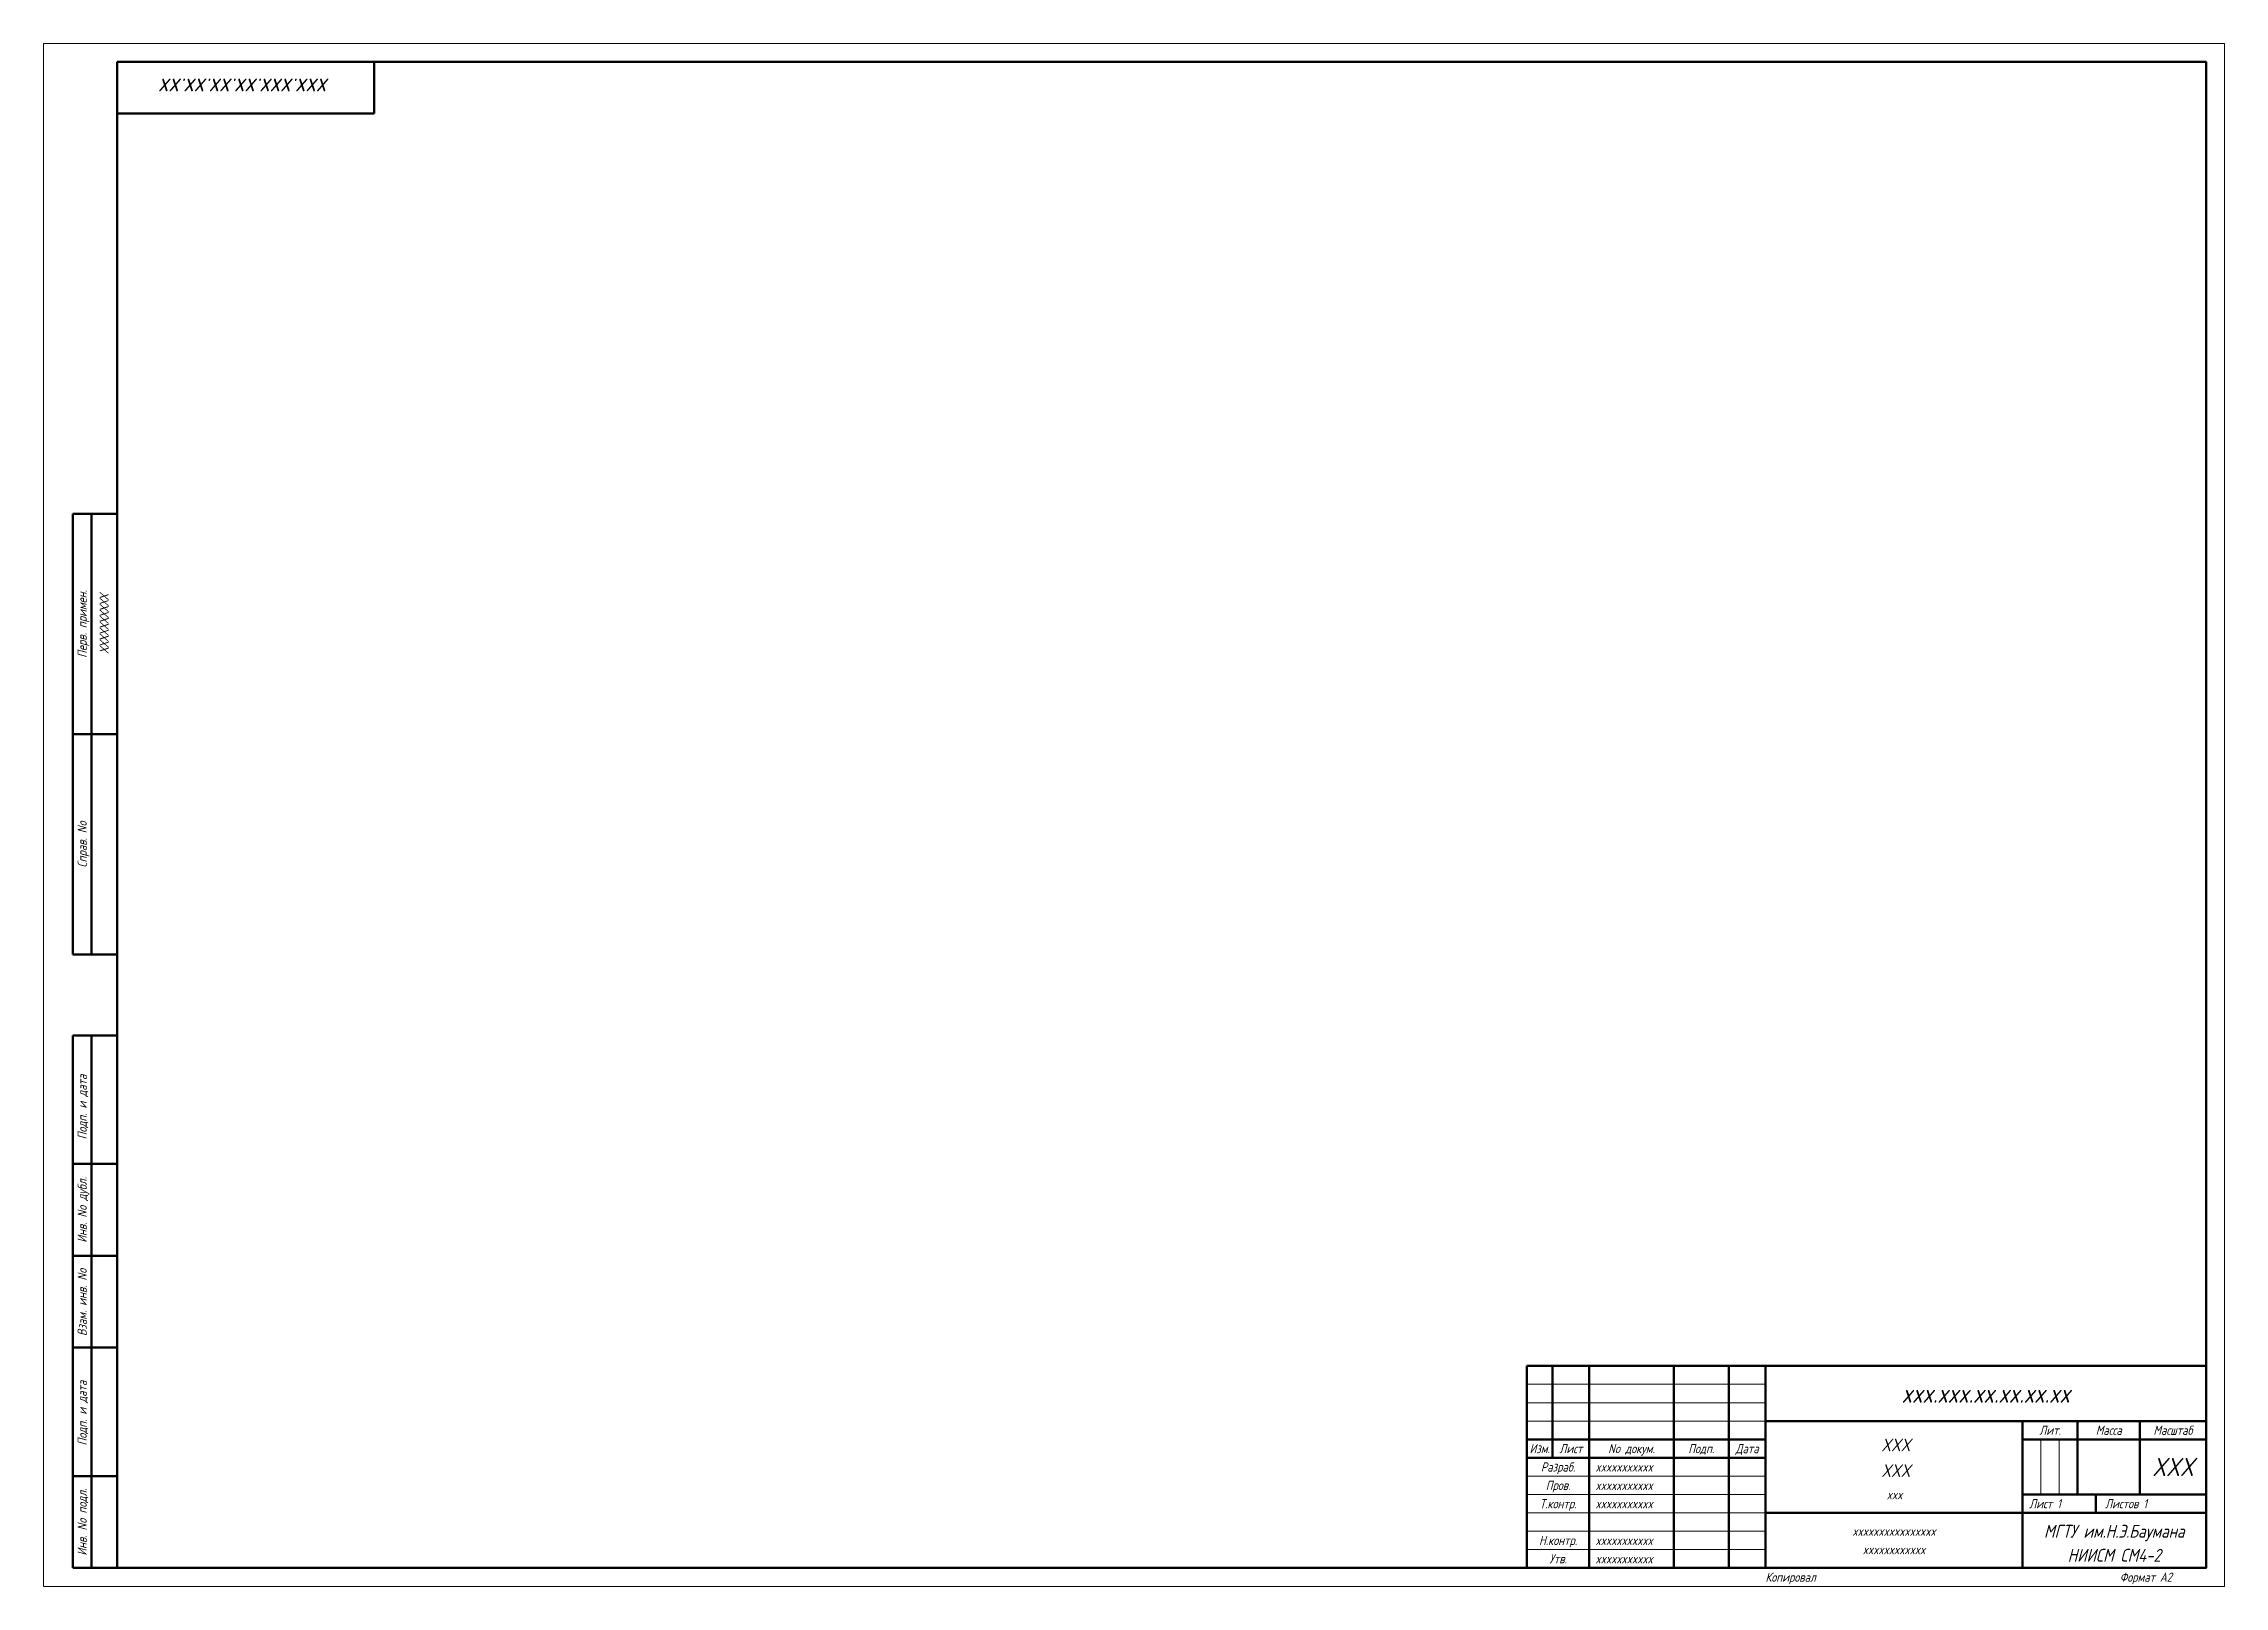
# Model space of a CAD drawing. Header units: millimetres. Extents: x 108 to 2419, y -459 to 1780.
# Drawn here: x 1195 to 1789, y -38 to 382 of the extents above; entities that cross this region are included whole.
import ezdxf
from ezdxf.enums import TextEntityAlignment as Align

# ---------------------------------------------------------------- set-up
doc = ezdxf.new("R2010")
doc.units = ezdxf.units.MM
for name, color, linetype, lineweight in [('OSN25', 2, 'Continuous', 20), ('OSN50', 3, 'Continuous', 50), ('TEXT', 1, 'Continuous', 30)]:
    doc.layers.add(name, color=color, linetype=linetype, lineweight=lineweight)
doc.styles.add('E', font='simplex.shx', dxfattribs={"width": 0.8, "oblique": 15})

msp = doc.modelspace()

# ---------------------------------------------------------------- texts
at = {"layer": 'TEXT', "style": 'E', "oblique": 15, "width": 0.8}
for s, height, rotation, p in [('xxx.xxx.xx.xx.xx.xx', 5, 180, (1250.37, 369.68)), ('Перв. примен.', 2.5, 90, (1205.87, 223.68)), ('ХХХХХХХХХХ', 2.5, 90, (1211.87, 223.68)), ('Справ. No', 2.5, 90, (1205.87, 163.68)), ('Подп. и дата', 2.5, 90, (1205.87, 92.18)), ('Инв. No дубл.', 2.5, 90, (1205.87, 64.17)), ('Взам. инв. No', 2.5, 90, (1205.87, 39.01)), ('Подп. и дата', 2.5, 90, (1205.87, 8.84)), ('Инв. No подл.', 2.5, 90, (1205.87, -20.83))]:
    msp.add_text(s, height=height, rotation=rotation, dxfattribs=at).set_placement(p, align=Align.MIDDLE_CENTER)
for s, height, p in [('xxx.xxx.xx.xx.xx.xx', 5, (1724.37, 14.18)), ('Изм.', 2.5, (1602.87, -0.82)), ('Лист', 2.5, (1611.37, -0.82)), ('No докум.', 2.5, (1627.87, -0.82)), ('Подп.', 2.5, (1646.87, -0.82)), ('Дата', 2.5, (1659.37, -0.82)), ('XXX', 3.5, (1699.87, 0.18)), ('Лит.', 2.5, (1741.87, 4.18)), ('Масса', 2.5, (1757.87, 4.18)), ('Масштаб', 2.5, (1775.37, 4.18)), ('Разраб.', 2.5, (1607.87, -5.82)), ('XXX', 3.5, (1699.87, -6.82)), ('XXX', 5, (1775.37, -5.82)), ('Пров.', 2.5, (1607.87, -10.82)), ('Т.контр.', 2.5, (1607.87, -15.82)), ('xxx', 2.5, (1699.52, -13.36)), ('xxxxxxxxxxxxxxxx', 2.5, (1699.37, -23.32)), ('МГТУ им.Н.Э.Баумана', 3.5, (1759.37, -23.32)), ('Н.контр.', 2.5, (1607.87, -25.82)), ('Утв.', 2.5, (1607.87, -30.82)), ('xxxxxxxxxxxx', 2.5, (1699.37, -28.32)), ('НИИСМ СМ4-2', 3.5, (1759.37, -29.86))]:
    msp.add_text(s, height=height, dxfattribs=at).set_placement(p, align=Align.MIDDLE_CENTER)
for s, p in [('xxxxxxxxxxx', (1618.07, -5.82)), ('xxxxxxxxxxx', (1618.07, -10.82)), ('xxxxxxxxxxx', (1618.07, -15.82)), ('Лист 1', (1736.21, -15.82)), ('Листов 1', (1756.88, -15.82)), ('xxxxxxxxxxx', (1618.07, -25.82)), ('xxxxxxxxxxx', (1618.07, -30.82))]:
    msp.add_text(s, height=2.5, dxfattribs=at).set_placement(p, align=Align.MIDDLE_LEFT)
at = {"layer": 'TEXT', "linetype": 'Continuous', "style": 'E', "oblique": 15, "width": 0.8}
for s, p in [('Копировал', (1664.37, -37.07)), ('Формат A2', (1760.87, -37.07))]:
    msp.add_text(s, height=2.5, dxfattribs=at).set_placement(p)

# ---------------------------------------------------------------- linework, layer by layer
at = {"layer": 'OSN25'}
for p, q in [((1599.37, 16.68), (1664.37, 16.68)), ((1599.37, 11.68), (1664.37, 11.68)), ((1599.37, 6.68), (1664.37, 6.68)), ((1739.37, 1.68), (1739.37, -13.32)), ((1744.37, 1.68), (1744.37, -13.32)), ((1599.37, -8.32), (1664.37, -8.32)), ((1599.37, -13.32), (1664.37, -13.32)), ((1599.37, -18.32), (1664.37, -18.32)), ((1599.37, -23.32), (1664.37, -23.32)), ((1599.37, -28.32), (1664.37, -28.32))]:
    msp.add_line(p, q, dxfattribs=at)
at = {"layer": 'OSN25', "linetype": 'Continuous'}
msp.add_lwpolyline([(1195.37, 381.68), (1195.37, -38.32), (1789.37, -38.32), (1789.37, 381.68)], close=True, dxfattribs=at)
at = {"layer": 'OSN50'}
for p, q in [((1208.37, 253.68), (1208.37, 133.68)), ((1208.37, -33.32), (1208.37, 111.68)), ((1749.37, 6.68), (1749.37, -13.32)), ((1766.37, 6.68), (1766.37, -13.32))]:
    msp.add_line(p, q, dxfattribs=at)
at = {"layer": 'OSN50', "linetype": 'Continuous'}
msp.add_lwpolyline([(1215.37, 376.68), (1215.37, -33.32), (1784.37, -33.32), (1784.37, 376.68)], close=True, dxfattribs=at)
at = {"layer": 'OSN50'}
for points in [[(1285.37, 362.68), (1285.37, 376.68)], [(1215.37, 362.68), (1285.37, 362.68)], [(1215.37, 253.68), (1203.37, 253.68)], [(1203.37, 253.68), (1203.37, 133.68)], [(1215.37, 193.68), (1203.37, 193.68)], [(1203.37, 133.68), (1215.37, 133.68)], [(1203.37, -33.32), (1203.37, 111.68)], [(1215.37, 111.68), (1203.37, 111.68)], [(1215.37, 76.68), (1203.37, 76.68)], [(1215.37, 51.68), (1203.37, 51.68)], [(1215.37, 26.68), (1203.37, 26.68)], [(1599.37, -33.32), (1599.37, 21.68)], [(1599.37, 21.68), (1784.37, 21.68)], [(1606.37, 21.68), (1606.37, -3.32)], [(1616.37, 21.68), (1616.37, -33.32)], [(1639.37, 21.68), (1639.37, -33.32)], [(1654.37, 21.68), (1654.37, -33.32)], [(1664.37, 21.68), (1664.37, -33.32)], [(1664.37, 6.68), (1784.37, 6.68)], [(1734.37, 6.68), (1734.37, -33.32)], [(1599.37, 1.68), (1664.37, 1.68)], [(1734.37, 1.68), (1784.37, 1.68)], [(1599.37, -3.32), (1664.37, -3.32)], [(1215.37, -8.32), (1203.37, -8.32)], [(1734.37, -13.32), (1784.37, -13.32)], [(1754.37, -13.32), (1754.37, -18.32)], [(1664.37, -18.32), (1784.37, -18.32)], [(1215.37, -33.32), (1203.37, -33.32)]]:
    msp.add_lwpolyline(points, dxfattribs=at)

msp.set_redraw_order([(e.dxf.handle, doc.entitydb.next_handle()) for e in msp.query("TEXT MTEXT ATTDEF DIMENSION ARC_DIMENSION")])  # texts and dimensions are drawn at this point

doc.saveas('drawing.dxf')
